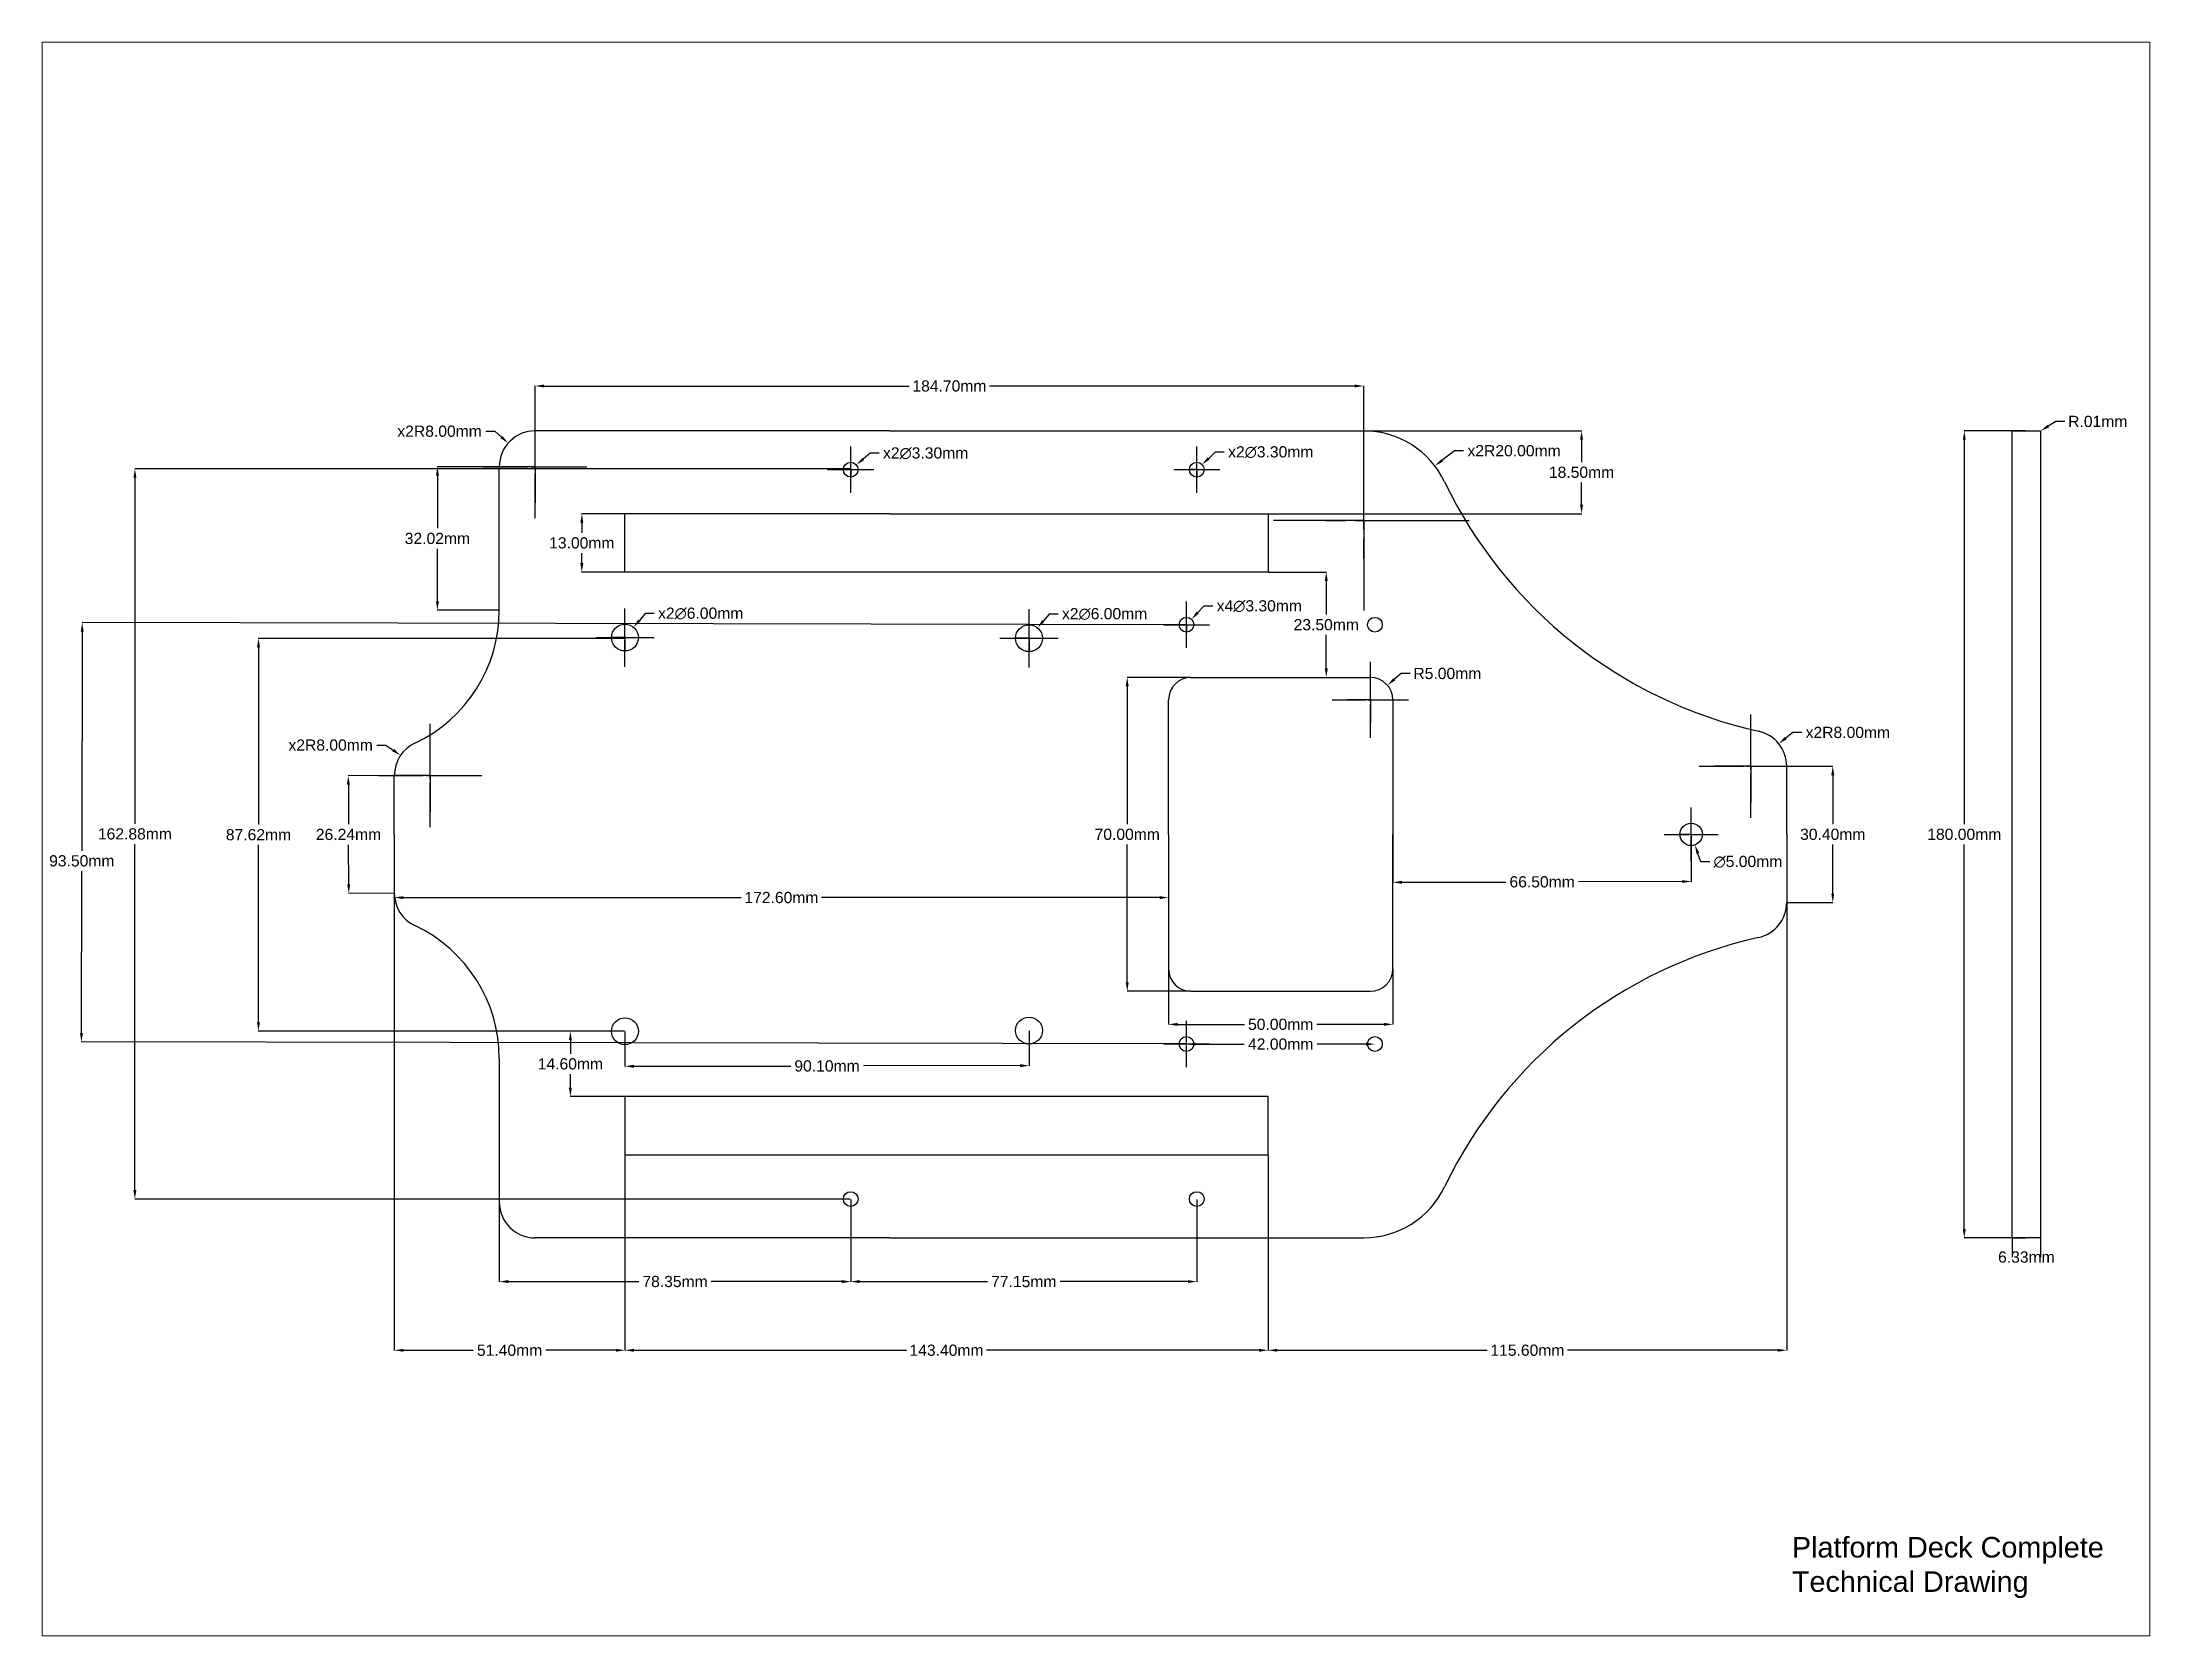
# Paper-space layout 'Presentación1' of a CAD drawing. Header units: millimetres. Extents: x 1 to 257, y 0 to 194.
# The model-space entities are those that its viewports show. They can reach past a viewport. Long polylines and large blocks are cut down to what shows.
import ezdxf

# ---------------------------------------------------------------- set-up
doc = ezdxf.new("R2010")
doc.units = ezdxf.units.MM
doc.linetypes.add('CENTER2', pattern=[28.575, 19.05, -3.175, 3.175, -3.175])
doc.layers.get('0').update_dxf_attribs({"lineweight": 30})
doc.layers.get('Defpoints').update_dxf_attribs({"lineweight": 30})
doc.layers.add('cotas', color=251, linetype='Continuous')
doc.styles.get("Standard").update_dxf_attribs({"font": 'arial.ttf'})
doc.dimstyles.new('escala_1-100', dxfattribs={"dimtxt": 2.5, "dimasz": 2, "dimexe": 0.05, "dimexo": 0.1, "dimgap": 1, "dimtad": 0, "dimtih": 1, "dimtoh": 1, "dimzin": 4, "dimdsep": 46, "dimtxsty": 'Standard', "dimcen": -0.09, "dimclrd": 253, "dimclre": 253, "dimclrt": 253, "dimadec": 0, "dimazin": 0, "dimtfac": 1, "dimtix": 1, "dimtofl": 0, "dimtmove": 0, "dimatfit": 3, "dimfxl": 1, "dimtolj": 1, "dimtzin": 0, "dimarcsym": 0})

psp = doc.layouts.new('Presentación1')

# ---------------------------------------------------------------- texts
at = {"color": 253, "insert": (213.36, 12.36), "char_height": 2.5, "attachment_point": 1}
psp.add_mtext_dynamic_manual_height_columns('\\pxt0;{\\C256;\\c0;Platform Deck Complete Technical Drawing}', width=39.7498, gutter_width=12.5, heights=[0], dxfattribs=at)

msp = doc.modelspace()

# ---------------------------------------------------------------- blocks, each defined once
blk = doc.blocks.new('*D0')
at = {"layer": 'cotas', "color": 253, "lineweight": -2, "transparency": 16777216}
for p, q in [((-79, 90.1), (-79, 100.05)), ((-77, 100), (4.4, 100)), ((103.7, 100), (22.3, 100)), ((105.7, 90.1), (105.7, 100.05))]:
    blk.add_line(p, q, dxfattribs=at)
at = {"layer": 'cotas', "color": 253, "transparency": 16777216}
for points in [[(-77, 100.33), (-77, 99.67), (-79, 100)], [(103.7, 100.33), (103.7, 99.67), (105.7, 100)]]:
    blk.add_solid(points, dxfattribs=at)
at = {"layer": 'Defpoints', "color": 0, "transparency": 16777216}
for p in [(105.7, 100), (-79, 90), (105.7, 90)]:
    blk.add_point(p, dxfattribs=at)
at = {"layer": 'cotas', "color": 253, "transparency": 16777216, "insert": (13.35, 100), "char_height": 2.5, "attachment_point": 5}
blk.add_mtext('\\A1;184.70mm', dxfattribs=at)
blk = doc.blocks.new('*U1')
at = {"layer": 'cotas', "color": 0, "linetype": 'CENTER2', "transparency": 16777216}
for p, q in [((0, 4), (0, 23.5)), ((-8.5, 0), (-4, 0)), ((4, 0), (23.5, 0)), ((0, -8.5), (0, -4))]:
    blk.add_line(p, q, dxfattribs=at)
at = {"layer": 'cotas', "color": 0, "linetype": 'Continuous', "transparency": 16777216}
for p, q in [((-2, 0), (2, 0)), ((0, -2), (0, 2))]:
    blk.add_line(p, q, dxfattribs=at)
blk = doc.blocks.new('*U2')
at = {"layer": 'cotas', "color": 0, "linetype": 'CENTER2', "transparency": 16777216}
for p, q in [((0, 1.6), (0, 11.5)), ((-11.5, 0), (-1.6, 0)), ((1.6, 0), (11.5, 0)), ((0, -11.5), (0, -1.6))]:
    blk.add_line(p, q, dxfattribs=at)
at = {"layer": 'cotas', "color": 0, "linetype": 'Continuous', "transparency": 16777216}
for p, q in [((-0.8, 0), (0.8, 0)), ((0, -0.8), (0, 0.8))]:
    blk.add_line(p, q, dxfattribs=at)
blk = doc.blocks.new('*U3')
at = {"layer": 'cotas', "color": 0, "linetype": 'CENTER2', "transparency": 16777216}
for p, q in [((0, 0.33), (0, 5.15)), ((-5.15, 0), (-0.33, 0)), ((0.33, 0), (5.15, 0)), ((0, -5.15), (0, -0.33))]:
    blk.add_line(p, q, dxfattribs=at)
at = {"layer": 'cotas', "color": 0, "linetype": 'Continuous', "transparency": 16777216}
for p, q in [((-0.165, 0), (0.165, 0)), ((0, -0.165), (0, 0.165))]:
    blk.add_line(p, q, dxfattribs=at)
blk = doc.blocks.new('*U4')
at = {"layer": 'cotas', "color": 0, "linetype": 'CENTER2', "transparency": 16777216}
for p, q in [((0, 0.33), (0, 5.15)), ((-5.15, 0), (-0.33, 0)), ((0.33, 0), (5.15, 0)), ((0, -5.15), (0, -0.33))]:
    blk.add_line(p, q, dxfattribs=at)
at = {"layer": 'cotas', "color": 0, "linetype": 'Continuous', "transparency": 16777216}
for p, q in [((-0.165, 0), (0.165, 0)), ((0, -0.165), (0, 0.165))]:
    blk.add_line(p, q, dxfattribs=at)
blk = doc.blocks.new('*U5')
at = {"layer": 'cotas', "color": 0, "linetype": 'CENTER2', "transparency": 16777216}
for p, q in [((0, 0.6), (0, 6.5)), ((-6.5, 0), (-0.6, 0)), ((0.6, 0), (6.5, 0)), ((0, -6.5), (0, -0.6))]:
    blk.add_line(p, q, dxfattribs=at)
at = {"layer": 'cotas', "color": 0, "linetype": 'Continuous', "transparency": 16777216}
for p, q in [((-0.3, 0), (0.3, 0)), ((0, -0.3), (0, 0.3))]:
    blk.add_line(p, q, dxfattribs=at)
blk = doc.blocks.new('*U6')
at = {"layer": 'cotas', "color": 0, "linetype": 'CENTER2', "transparency": 16777216}
for p, q in [((0, 0.33), (0, 5.15)), ((-5.15, 0), (-0.33, 0)), ((0.33, 0), (5.15, 0)), ((0, -5.15), (0, -0.33))]:
    blk.add_line(p, q, dxfattribs=at)
at = {"layer": 'cotas', "color": 0, "linetype": 'Continuous', "transparency": 16777216}
for p, q in [((-0.165, 0), (0.165, 0)), ((0, -0.165), (0, 0.165))]:
    blk.add_line(p, q, dxfattribs=at)
blk = doc.blocks.new('*U7')
at = {"layer": 'cotas', "color": 0, "linetype": 'CENTER2', "transparency": 16777216}
for p, q in [((0, 1), (0, 8.5)), ((-8.5, 0), (-1, 0)), ((1, 0), (8.5, 0)), ((0, -8.5), (0, -1))]:
    blk.add_line(p, q, dxfattribs=at)
at = {"layer": 'cotas', "color": 0, "linetype": 'Continuous', "transparency": 16777216}
for p, q in [((-0.5, 0), (0.5, 0)), ((0, -0.5), (0, 0.5))]:
    blk.add_line(p, q, dxfattribs=at)
blk = doc.blocks.new('*U8')
at = {"layer": 'cotas', "color": 0, "linetype": 'CENTER2', "transparency": 16777216}
for p, q in [((0, 0.5), (0, 6)), ((-6, 0), (-0.5, 0)), ((0.5, 0), (6, 0)), ((0, -6), (0, -0.5))]:
    blk.add_line(p, q, dxfattribs=at)
at = {"layer": 'cotas', "color": 0, "linetype": 'Continuous', "transparency": 16777216}
for p, q in [((-0.25, 0), (0.25, 0)), ((0, -0.25), (0, 0.25))]:
    blk.add_line(p, q, dxfattribs=at)
blk = doc.blocks.new('*U9')
at = {"layer": 'cotas', "color": 0, "linetype": 'CENTER2', "transparency": 16777216}
for p, q in [((0, 0.6), (0, 6.5)), ((-6.5, 0), (-0.6, 0)), ((0.6, 0), (6.5, 0)), ((0, -6.5), (0, -0.6))]:
    blk.add_line(p, q, dxfattribs=at)
at = {"layer": 'cotas', "color": 0, "linetype": 'Continuous', "transparency": 16777216}
for p, q in [((-0.3, 0), (0.3, 0)), ((0, -0.3), (0, 0.3))]:
    blk.add_line(p, q, dxfattribs=at)
blk = doc.blocks.new('*D10')
at = {"layer": 'cotas', "color": 253, "lineweight": -2, "transparency": 16777216}
for p, q in [((105.7, 70.18), (105.7, 90.09)), ((125.97, 85.55), (123.15, 83.39)), ((127.97, 85.55), (125.97, 85.55)), ((105.52, 70), (85.61, 70)), ((105.61, 70), (105.79, 70)), ((105.7, 69.91), (105.7, 70.09)), ((105.7, 69.82), (105.7, 49.91)), ((105.88, 70), (125.79, 70))]:
    blk.add_line(p, q, dxfattribs=at)
at = {"layer": 'cotas', "color": 253, "transparency": 16777216}
blk.add_solid([(122.95, 83.66), (123.36, 83.13), (121.57, 82.17)], dxfattribs=at)
at = {"layer": 'Defpoints', "color": 0, "transparency": 16777216}
for p in [(121.57, 82.17), (105.7, 70)]:
    blk.add_point(p, dxfattribs=at)
at = {"layer": 'cotas', "color": 253, "transparency": 16777216, "insert": (139.23, 85.55), "char_height": 2.5, "attachment_point": 5}
blk.add_mtext('\\A1;x2R20.00mm', dxfattribs=at)
blk = doc.blocks.new('*D11')
at = {"layer": 'cotas', "color": 253, "lineweight": -2, "transparency": 16777216}
for p, q in [((192, 15.38), (192, 23.29)), ((201.35, 22.72), (199.79, 21.47)), ((203.35, 22.72), (201.35, 22.72)), ((191.82, 15.2), (183.91, 15.2)), ((191.91, 15.2), (192.09, 15.2)), ((192, 15.11), (192, 15.29)), ((192, 15.02), (192, 7.11)), ((192.18, 15.2), (200.09, 15.2))]:
    blk.add_line(p, q, dxfattribs=at)
at = {"layer": 'cotas', "color": 253, "transparency": 16777216}
blk.add_solid([(199.58, 21.73), (200, 21.21), (198.23, 20.21)], dxfattribs=at)
at = {"layer": 'Defpoints', "color": 0, "transparency": 16777216}
for p in [(198.23, 20.21), (192, 15.2)]:
    blk.add_point(p, dxfattribs=at)
at = {"layer": 'cotas', "color": 253, "transparency": 16777216, "insert": (213.64, 22.72), "char_height": 2.5, "attachment_point": 5}
blk.add_mtext('\\A1;x2R8.00mm', dxfattribs=at)
blk = doc.blocks.new('*U12')
at = {"layer": 'cotas', "color": 0, "linetype": 'CENTER2', "transparency": 16777216}
for p, q in [((0, 1.6), (0, 11.5)), ((-11.5, 0), (-1.6, 0)), ((1.6, 0), (11.5, 0)), ((0, -11.5), (0, -1.6))]:
    blk.add_line(p, q, dxfattribs=at)
at = {"layer": 'cotas', "color": 0, "linetype": 'Continuous', "transparency": 16777216}
for p, q in [((-0.8, 0), (0.8, 0)), ((0, -0.8), (0, 0.8))]:
    blk.add_line(p, q, dxfattribs=at)
blk = doc.blocks.new('*U13')
at = {"layer": 'cotas', "color": 0, "linetype": 'CENTER2', "transparency": 16777216}
for p, q in [((0, 1.6), (0, 11.5)), ((-11.5, 0), (-1.6, 0)), ((1.6, 0), (11.5, 0)), ((0, -11.5), (0, -1.6))]:
    blk.add_line(p, q, dxfattribs=at)
at = {"layer": 'cotas', "color": 0, "linetype": 'Continuous', "transparency": 16777216}
for p, q in [((-0.8, 0), (0.8, 0)), ((0, -0.8), (0, 0.8))]:
    blk.add_line(p, q, dxfattribs=at)
blk = doc.blocks.new('*D14')
at = {"layer": 'cotas', "color": 253, "lineweight": -2, "transparency": 16777216}
for p, q in [((-90.02, 89.91), (-88.02, 89.91)), ((-88.02, 89.91), (-86.52, 88.59)), ((-79, 82.18), (-79, 90.09)), ((-79.18, 82), (-87.09, 82)), ((-79.09, 82), (-78.91, 82)), ((-79, 81.91), (-79, 82.09)), ((-79, 81.82), (-79, 73.91)), ((-78.82, 82), (-70.91, 82))]:
    blk.add_line(p, q, dxfattribs=at)
at = {"layer": 'cotas', "color": 253, "transparency": 16777216}
blk.add_solid([(-86.3, 88.85), (-86.74, 88.34), (-85.01, 87.28)], dxfattribs=at)
at = {"layer": 'Defpoints', "color": 0, "transparency": 16777216}
for p in [(-85.01, 87.28), (-79, 82)]:
    blk.add_point(p, dxfattribs=at)
at = {"layer": 'cotas', "color": 253, "transparency": 16777216, "insert": (-100.31, 89.91), "char_height": 2.5, "attachment_point": 5}
blk.add_mtext('\\A1;x2R8.00mm', dxfattribs=at)
blk = doc.blocks.new('*D15')
at = {"layer": 'cotas', "color": 253, "lineweight": -2, "transparency": 16777216}
for p, q in [((-114.3, 19.9), (-112.3, 19.9)), ((-112.3, 19.9), (-110.65, 18.77)), ((-102.4, 13.3), (-102.4, 21.21)), ((-102.58, 13.12), (-110.49, 13.12)), ((-102.49, 13.12), (-102.31, 13.12)), ((-102.4, 13.03), (-102.4, 13.21)), ((-102.4, 12.94), (-102.4, 5.03)), ((-102.22, 13.12), (-94.31, 13.12))]:
    blk.add_line(p, q, dxfattribs=at)
at = {"layer": 'cotas', "color": 253, "transparency": 16777216}
blk.add_solid([(-110.46, 19.04), (-110.84, 18.49), (-109, 17.64)], dxfattribs=at)
at = {"layer": 'Defpoints', "color": 0, "transparency": 16777216}
for p in [(-109, 17.64), (-102.4, 13.12)]:
    blk.add_point(p, dxfattribs=at)
at = {"layer": 'cotas', "color": 253, "transparency": 16777216, "insert": (-124.59, 19.9), "char_height": 2.5, "attachment_point": 5}
blk.add_mtext('\\A1;x2R8.00mm', dxfattribs=at)
blk = doc.blocks.new('*D16')
at = {"layer": 'cotas', "color": 253, "lineweight": -2, "transparency": 16777216}
for p, q in [((-4.33, 84.99), (-5.86, 83.7)), ((-2.33, 84.99), (-4.33, 84.99)), ((-8.83, 81.35), (-10.39, 81.35)), ((-8.74, 81.35), (-8.56, 81.35)), ((-8.65, 81.53), (-8.65, 83.09)), ((-8.65, 81.26), (-8.65, 81.44)), ((-8.65, 81.17), (-8.65, 79.61)), ((-8.47, 81.35), (-6.91, 81.35))]:
    blk.add_line(p, q, dxfattribs=at)
at = {"layer": 'cotas', "color": 253, "transparency": 16777216}
blk.add_solid([(-6.08, 83.96), (-5.65, 83.45), (-7.39, 82.41)], dxfattribs=at)
at = {"layer": 'Defpoints', "color": 0, "transparency": 16777216}
for p in [(-9.91, 80.29), (-7.39, 82.41)]:
    blk.add_point(p, dxfattribs=at)
at = {"layer": 'cotas', "color": 253, "transparency": 16777216, "insert": (8.05, 84.99), "char_height": 2.5, "attachment_point": 5}
blk.add_mtext('\\A1;x2∅3.30mm', dxfattribs=at)
blk = doc.blocks.new('*D17')
at = {"layer": 'cotas', "color": 253, "lineweight": -2, "transparency": 16777216}
for p, q in [((-59, 44.08), (-59, 46.99)), ((-54.48, 49.25), (-55.77, 47.72)), ((-52.48, 49.25), (-54.48, 49.25)), ((-59.18, 43.9), (-62.09, 43.9)), ((-59.09, 43.9), (-58.91, 43.9)), ((-59, 43.81), (-59, 43.99)), ((-59, 43.72), (-59, 40.81)), ((-58.82, 43.9), (-55.91, 43.9))]:
    blk.add_line(p, q, dxfattribs=at)
at = {"layer": 'cotas', "color": 253, "transparency": 16777216}
blk.add_solid([(-56.03, 47.93), (-55.52, 47.5), (-57.06, 46.19)], dxfattribs=at)
at = {"layer": 'Defpoints', "color": 0, "transparency": 16777216}
for p in [(-57.06, 46.19), (-60.94, 41.61)]:
    blk.add_point(p, dxfattribs=at)
at = {"layer": 'cotas', "color": 253, "transparency": 16777216, "insert": (-42.1, 49.25), "char_height": 2.5, "attachment_point": 5}
blk.add_mtext('\\A1;x2∅6.00mm', dxfattribs=at)
blk = doc.blocks.new('*D18')
at = {"layer": 'cotas', "color": 253, "lineweight": -2, "transparency": 16777216}
for p, q in [((72.6, 85.24), (71.15, 83.86)), ((74.6, 85.24), (72.6, 85.24)), ((68.32, 81.35), (66.76, 81.35)), ((68.41, 81.35), (68.59, 81.35)), ((68.5, 81.53), (68.5, 83.09)), ((68.5, 81.26), (68.5, 81.44)), ((68.5, 81.17), (68.5, 79.61)), ((68.68, 81.35), (70.24, 81.35))]:
    blk.add_line(p, q, dxfattribs=at)
at = {"layer": 'cotas', "color": 253, "transparency": 16777216}
blk.add_solid([(70.92, 84.1), (71.38, 83.62), (69.7, 82.49)], dxfattribs=at)
at = {"layer": 'Defpoints', "color": 0, "transparency": 16777216}
for p in [(67.3, 80.21), (69.7, 82.49)]:
    blk.add_point(p, dxfattribs=at)
at = {"layer": 'cotas', "color": 253, "transparency": 16777216, "insert": (84.99, 85.24), "char_height": 2.5, "attachment_point": 5}
blk.add_mtext('\\A1;x2∅3.30mm', dxfattribs=at)
blk = doc.blocks.new('*D19')
at = {"layer": 'cotas', "color": 253, "lineweight": -2, "transparency": 16777216}
for p, q in [((35.56, 49.14), (34.29, 47.6)), ((37.56, 49.14), (35.56, 49.14)), ((30.92, 43.75), (28.01, 43.75)), ((31.01, 43.75), (31.19, 43.75)), ((31.1, 43.93), (31.1, 46.84)), ((31.1, 43.66), (31.1, 43.84)), ((31.1, 43.57), (31.1, 40.66)), ((31.28, 43.75), (34.19, 43.75))]:
    blk.add_line(p, q, dxfattribs=at)
at = {"layer": 'cotas', "color": 253, "transparency": 16777216}
blk.add_solid([(34.03, 47.82), (34.54, 47.39), (33.01, 46.06)], dxfattribs=at)
at = {"layer": 'Defpoints', "color": 0, "transparency": 16777216}
for p in [(33.01, 46.06), (29.19, 41.44)]:
    blk.add_point(p, dxfattribs=at)
at = {"layer": 'cotas', "color": 253, "transparency": 16777216, "insert": (47.95, 49.14), "char_height": 2.5, "attachment_point": 5}
blk.add_mtext('\\A1;x2∅6.00mm', dxfattribs=at)
blk = doc.blocks.new('*D20')
at = {"layer": 'cotas', "color": 253, "lineweight": -2, "transparency": 16777216}
for p, q in [((66.2, 46.93), (66.2, 48.49)), ((70.04, 50.89), (68.68, 49.42)), ((72.04, 50.89), (70.04, 50.89)), ((66.02, 46.75), (64.46, 46.75)), ((66.11, 46.75), (66.29, 46.75)), ((66.2, 46.66), (66.2, 46.84)), ((66.2, 46.57), (66.2, 45.01)), ((66.38, 46.75), (67.94, 46.75))]:
    blk.add_line(p, q, dxfattribs=at)
at = {"layer": 'cotas', "color": 253, "transparency": 16777216}
blk.add_solid([(68.44, 49.65), (68.93, 49.2), (67.32, 47.96)], dxfattribs=at)
at = {"layer": 'Defpoints', "color": 0, "transparency": 16777216}
for p in [(67.32, 47.96), (65.08, 45.54)]:
    blk.add_point(p, dxfattribs=at)
at = {"layer": 'cotas', "color": 253, "transparency": 16777216, "insert": (82.43, 50.89), "char_height": 2.5, "attachment_point": 5}
blk.add_mtext('\\A1;x4∅3.30mm', dxfattribs=at)
blk = doc.blocks.new('*D21')
at = {"layer": 'cotas', "color": 253, "lineweight": -2, "transparency": 16777216}
for p, q in [((178.52, 0), (176.11, 0)), ((178.61, 0), (178.79, 0)), ((178.7, 0.18), (178.7, 2.59)), ((178.7, -0.09), (178.7, 0.09)), ((178.88, 0), (181.29, 0)), ((178.7, -0.18), (178.7, -2.59)), ((180.88, -6.12), (180.21, -4.24)), ((182.88, -6.12), (180.88, -6.12))]:
    blk.add_line(p, q, dxfattribs=at)
at = {"layer": 'cotas', "color": 253, "transparency": 16777216}
blk.add_solid([(180.52, -4.13), (179.89, -4.35), (179.54, -2.36)], dxfattribs=at)
at = {"layer": 'Defpoints', "color": 0, "transparency": 16777216}
for p in [(177.86, 2.36), (179.54, -2.36)]:
    blk.add_point(p, dxfattribs=at)
at = {"layer": 'cotas', "color": 253, "transparency": 16777216, "insert": (191.36, -6.12), "char_height": 2.5, "attachment_point": 5}
blk.add_mtext('\\A1;∅5.00mm', dxfattribs=at)
blk = doc.blocks.new('*D22')
at = {"layer": 'cotas', "color": 253, "lineweight": -2, "transparency": 16777216}
for p, q in [((107.2, 30.18), (107.2, 35.09)), ((114.03, 35.87), (112.51, 34.56)), ((116.03, 35.87), (114.03, 35.87)), ((107.02, 30), (102.11, 30)), ((107.11, 30), (107.29, 30)), ((107.2, 29.91), (107.2, 30.09)), ((107.2, 29.82), (107.2, 24.91)), ((107.38, 30), (112.29, 30))]:
    blk.add_line(p, q, dxfattribs=at)
at = {"layer": 'cotas', "color": 253, "transparency": 16777216}
blk.add_solid([(112.29, 34.82), (112.73, 34.31), (110.99, 33.26)], dxfattribs=at)
at = {"layer": 'Defpoints', "color": 0, "transparency": 16777216}
for p in [(110.99, 33.26), (107.2, 30)]:
    blk.add_point(p, dxfattribs=at)
at = {"layer": 'cotas', "color": 253, "transparency": 16777216, "insert": (124.35, 35.87), "char_height": 2.5, "attachment_point": 5}
blk.add_mtext('\\A1;R5.00mm', dxfattribs=at)
blk = doc.blocks.new('*D23')
at = {"layer": 'cotas', "color": 253, "lineweight": -2, "transparency": 16777216}
for p, q in [((200.1, 15.2), (210.32, 15.2)), ((210.27, 13.2), (210.27, 2.28)), ((210.27, -13.2), (210.27, -2.28)), ((200.1, -15.2), (210.32, -15.2))]:
    blk.add_line(p, q, dxfattribs=at)
at = {"layer": 'cotas', "color": 253, "transparency": 16777216}
for points in [[(209.93, 13.2), (210.6, 13.2), (210.27, 15.2)], [(209.93, -13.2), (210.6, -13.2), (210.27, -15.2)]]:
    blk.add_solid(points, dxfattribs=at)
at = {"layer": 'Defpoints', "color": 0, "transparency": 16777216}
for p in [(200, 15.2), (200, -15.2), (210.27, -15.2)]:
    blk.add_point(p, dxfattribs=at)
at = {"layer": 'cotas', "color": 253, "transparency": 16777216, "insert": (210.27, 0), "char_height": 2.5, "attachment_point": 5}
blk.add_mtext('\\A1;30.40mm', dxfattribs=at)
blk = doc.blocks.new('*D24')
at = {"layer": 'cotas', "color": 253, "lineweight": -2, "transparency": 16777216}
for p, q in [((-110.59, 13.12), (-120.7, 13.08)), ((-120.64, 11.09), (-120.61, 2.24)), ((-120.57, -11.15), (-120.6, -2.31)), ((-110.5, -13.12), (-120.61, -13.16))]:
    blk.add_line(p, q, dxfattribs=at)
at = {"layer": 'cotas', "color": 253, "transparency": 16777216}
for points in [[(-120.31, 11.09), (-120.98, 11.08), (-120.65, 13.09)], [(-120.23, -11.15), (-120.9, -11.16), (-120.56, -13.15)]]:
    blk.add_solid(points, dxfattribs=at)
at = {"layer": 'Defpoints', "color": 0, "transparency": 16777216}
for p in [(-110.49, 13.12), (-120.56, -13.15), (-110.4, -13.12)]:
    blk.add_point(p, dxfattribs=at)
at = {"layer": 'cotas', "color": 253, "transparency": 16777216, "insert": (-120.61, -0.03), "char_height": 2.5, "attachment_point": 5}
blk.add_mtext('\\A1;26.24mm', dxfattribs=at)
blk = doc.blocks.new('*D25')
at = {"layer": 'cotas', "color": 253, "lineweight": -2, "transparency": 16777216}
for p, q in [((-87.1, 82), (-100.84, 82)), ((-100.79, 80), (-100.79, 68.27)), ((-100.79, 51.98), (-100.79, 63.71)), ((-87.1, 49.98), (-100.84, 49.98))]:
    blk.add_line(p, q, dxfattribs=at)
at = {"layer": 'cotas', "color": 253, "transparency": 16777216}
for points in [[(-101.12, 80), (-100.46, 80), (-100.79, 82)], [(-101.12, 51.98), (-100.46, 51.98), (-100.79, 49.98)]]:
    blk.add_solid(points, dxfattribs=at)
at = {"layer": 'Defpoints', "color": 0, "transparency": 16777216}
for p in [(-87, 82), (-100.79, 49.98), (-87, 49.98)]:
    blk.add_point(p, dxfattribs=at)
at = {"layer": 'cotas', "color": 253, "transparency": 16777216, "insert": (-100.79, 65.99), "char_height": 2.5, "attachment_point": 5}
blk.add_mtext('\\A1;32.02mm', dxfattribs=at)
blk = doc.blocks.new('*D26')
at = {"layer": 'cotas', "color": 253, "lineweight": -2, "transparency": 16777216}
for p, q in [((-59.1, 71.5), (-68.65, 71.5)), ((-68.6, 69.5), (-68.6, 67.28)), ((-68.6, 60.5), (-68.6, 62.72)), ((-59.1, 58.5), (-68.65, 58.5))]:
    blk.add_line(p, q, dxfattribs=at)
at = {"layer": 'cotas', "color": 253, "transparency": 16777216}
for points in [[(-68.94, 69.5), (-68.27, 69.5), (-68.6, 71.5)], [(-68.94, 60.5), (-68.27, 60.5), (-68.6, 58.5)]]:
    blk.add_solid(points, dxfattribs=at)
at = {"layer": 'Defpoints', "color": 0, "transparency": 16777216}
for p in [(-68.6, 71.5), (-59, 71.5), (-59, 58.5)]:
    blk.add_point(p, dxfattribs=at)
at = {"layer": 'cotas', "color": 253, "transparency": 16777216, "insert": (-68.6, 65), "char_height": 2.5, "attachment_point": 5}
blk.add_mtext('\\A1;13.00mm', dxfattribs=at)
blk = doc.blocks.new('*D27')
at = {"layer": 'cotas', "color": 253, "lineweight": -2, "transparency": 16777216}
for p, q in [((67.1, 35), (52.94, 35)), ((52.99, 33), (52.99, 2.28)), ((52.99, -33), (52.99, -2.28)), ((67.1, -35), (52.94, -35))]:
    blk.add_line(p, q, dxfattribs=at)
at = {"layer": 'cotas', "color": 253, "transparency": 16777216}
for points in [[(52.65, 33), (53.32, 33), (52.99, 35)], [(52.65, -33), (53.32, -33), (52.99, -35)]]:
    blk.add_solid(points, dxfattribs=at)
at = {"layer": 'Defpoints', "color": 0, "transparency": 16777216}
for p in [(52.99, 35), (67.2, 35), (67.2, -35)]:
    blk.add_point(p, dxfattribs=at)
at = {"layer": 'cotas', "color": 253, "transparency": 16777216, "insert": (52.99, 0), "char_height": 2.5, "attachment_point": 5}
blk.add_mtext('\\A1;70.00mm', dxfattribs=at)
blk = doc.blocks.new('*D28')
at = {"layer": 'cotas', "color": 253, "lineweight": -2, "transparency": 16777216}
for p, q in [((62.2, -30.1), (62.2, -42.43)), ((112.2, -30.1), (112.2, -42.43)), ((64.2, -42.38), (79.11, -42.38)), ((110.2, -42.38), (95.29, -42.38))]:
    blk.add_line(p, q, dxfattribs=at)
at = {"layer": 'cotas', "color": 253, "transparency": 16777216}
for points in [[(64.2, -42.04), (64.2, -42.71), (62.2, -42.38)], [(110.2, -42.04), (110.2, -42.71), (112.2, -42.38)]]:
    blk.add_solid(points, dxfattribs=at)
at = {"layer": 'Defpoints', "color": 0, "transparency": 16777216}
for p in [(62.2, -30), (112.2, -30), (112.2, -42.38)]:
    blk.add_point(p, dxfattribs=at)
at = {"layer": 'cotas', "color": 253, "transparency": 16777216, "insert": (87.2, -42.38), "char_height": 2.5, "attachment_point": 5}
blk.add_mtext('\\A1;50.00mm', dxfattribs=at)
blk = doc.blocks.new('*D29')
at = {"layer": 'cotas', "color": 253, "lineweight": -2, "transparency": 16777216}
for p, q in [((-110.4, -0.1), (-110.4, -115.12)), ((-59, -71.6), (-59, -115.12)), ((-108.4, -115.07), (-92.79, -115.07)), ((-61, -115.07), (-76.61, -115.07))]:
    blk.add_line(p, q, dxfattribs=at)
at = {"layer": 'cotas', "color": 253, "transparency": 16777216}
for points in [[(-108.4, -114.74), (-108.4, -115.4), (-110.4, -115.07)], [(-61, -114.74), (-61, -115.4), (-59, -115.07)]]:
    blk.add_solid(points, dxfattribs=at)
at = {"layer": 'Defpoints', "color": 0, "transparency": 16777216}
for p in [(-110.4, 0), (-59, -71.5), (-59, -115.07)]:
    blk.add_point(p, dxfattribs=at)
at = {"layer": 'cotas', "color": 253, "transparency": 16777216, "insert": (-84.7, -115.07), "char_height": 2.5, "attachment_point": 5}
blk.add_mtext('\\A1;51.40mm', dxfattribs=at)
blk = doc.blocks.new('*D30')
at = {"layer": 'cotas', "color": 253, "lineweight": -2, "transparency": 16777216}
for p, q in [((-59, -71.6), (-59, -115.12)), ((84.4, -71.6), (84.4, -115.12)), ((-57, -115.07), (3.75, -115.07)), ((82.4, -115.07), (21.65, -115.07))]:
    blk.add_line(p, q, dxfattribs=at)
at = {"layer": 'cotas', "color": 253, "transparency": 16777216}
for points in [[(-57, -114.74), (-57, -115.4), (-59, -115.07)], [(82.4, -114.74), (82.4, -115.4), (84.4, -115.07)]]:
    blk.add_solid(points, dxfattribs=at)
at = {"layer": 'Defpoints', "color": 0, "transparency": 16777216}
for p in [(-59, -71.5), (84.4, -71.5), (84.4, -115.07)]:
    blk.add_point(p, dxfattribs=at)
at = {"layer": 'cotas', "color": 253, "transparency": 16777216, "insert": (12.7, -115.07), "char_height": 2.5, "attachment_point": 5}
blk.add_mtext('\\A1;143.40mm', dxfattribs=at)
blk = doc.blocks.new('*D31')
at = {"layer": 'cotas', "color": 253, "lineweight": -2, "transparency": 16777216}
for p, q in [((200, -0.1), (200, -115.12)), ((84.4, -71.6), (84.4, -115.12)), ((86.4, -115.07), (133.25, -115.07)), ((198, -115.07), (151.15, -115.07))]:
    blk.add_line(p, q, dxfattribs=at)
at = {"layer": 'cotas', "color": 253, "transparency": 16777216}
for points in [[(86.4, -114.74), (86.4, -115.4), (84.4, -115.07)], [(198, -114.74), (198, -115.4), (200, -115.07)]]:
    blk.add_solid(points, dxfattribs=at)
at = {"layer": 'Defpoints', "color": 0, "transparency": 16777216}
for p in [(200, 0), (84.4, -71.5), (200, -115.07)]:
    blk.add_point(p, dxfattribs=at)
at = {"layer": 'cotas', "color": 253, "transparency": 16777216, "insert": (142.2, -115.07), "char_height": 2.5, "attachment_point": 5}
blk.add_mtext('\\A1;115.60mm', dxfattribs=at)
blk = doc.blocks.new('*D32')
at = {"layer": 'cotas', "color": 253, "lineweight": -2, "transparency": 16777216}
for p, q in [((84.5, 58.5), (97.41, 58.5)), ((97.36, 56.5), (97.36, 49.03)), ((97.36, 37), (97.36, 44.47)), ((84.5, 35), (97.41, 35))]:
    blk.add_line(p, q, dxfattribs=at)
at = {"layer": 'cotas', "color": 253, "transparency": 16777216}
for points in [[(97.03, 56.5), (97.7, 56.5), (97.36, 58.5)], [(97.03, 37), (97.7, 37), (97.36, 35)]]:
    blk.add_solid(points, dxfattribs=at)
at = {"layer": 'Defpoints', "color": 0, "transparency": 16777216}
for p in [(84.4, 58.5), (84.4, 35), (97.36, 35)]:
    blk.add_point(p, dxfattribs=at)
at = {"layer": 'cotas', "color": 253, "transparency": 16777216, "insert": (97.36, 46.75), "char_height": 2.5, "attachment_point": 5}
blk.add_mtext('\\A1;23.50mm', dxfattribs=at)
blk = doc.blocks.new('*D33')
at = {"layer": 'cotas', "color": 253, "lineweight": -2, "transparency": 16777216}
for p, q in [((178.7, 0.08), (178.73, -10.56)), ((112.2, -0.1), (112.23, -10.74)), ((114.23, -10.69), (137.38, -10.63)), ((176.73, -10.52), (153.58, -10.58))]:
    blk.add_line(p, q, dxfattribs=at)
at = {"layer": 'cotas', "color": 253, "transparency": 16777216}
for points in [[(114.23, -10.35), (114.23, -11.02), (112.23, -10.69)], [(176.73, -10.19), (176.73, -10.85), (178.73, -10.51)]]:
    blk.add_solid(points, dxfattribs=at)
at = {"layer": 'Defpoints', "color": 0, "transparency": 16777216}
for p in [(112.2, 0), (178.7, 0.18), (178.73, -10.51)]:
    blk.add_point(p, dxfattribs=at)
at = {"layer": 'cotas', "color": 253, "transparency": 16777216, "insert": (145.48, -10.6), "char_height": 2.5, "attachment_point": 5}
blk.add_mtext('\\A1;66.50mm', dxfattribs=at)
blk = doc.blocks.new('*D34')
at = {"layer": 'cotas', "color": 253, "lineweight": -2, "transparency": 16777216}
for p, q in [((-110.4, -0.1), (-110.4, -14.15)), ((62.2, -0.1), (62.2, -14.15)), ((-108.4, -14.1), (-33.05, -14.1)), ((60.2, -14.1), (-15.15, -14.1))]:
    blk.add_line(p, q, dxfattribs=at)
at = {"layer": 'cotas', "color": 253, "transparency": 16777216}
for points in [[(-108.4, -13.77), (-108.4, -14.43), (-110.4, -14.1)], [(60.2, -13.77), (60.2, -14.43), (62.2, -14.1)]]:
    blk.add_solid(points, dxfattribs=at)
at = {"layer": 'Defpoints', "color": 0, "transparency": 16777216}
for p in [(-110.4, 0), (62.2, 0), (-110.4, -14.1)]:
    blk.add_point(p, dxfattribs=at)
at = {"layer": 'cotas', "color": 253, "transparency": 16777216, "insert": (-24.1, -14.1), "char_height": 2.5, "attachment_point": 5}
blk.add_mtext('\\A1;172.60mm', dxfattribs=at)
blk = doc.blocks.new('*D35')
at = {"layer": 'cotas', "color": 253, "lineweight": -2, "transparency": 16777216}
for p, q in [((-59.1, 43.72), (-140.73, 43.72)), ((-140.68, 41.72), (-140.68, 2.19)), ((-140.68, -41.9), (-140.68, -2.37)), ((-59.1, -43.9), (-140.73, -43.9))]:
    blk.add_line(p, q, dxfattribs=at)
at = {"layer": 'cotas', "color": 253, "transparency": 16777216}
for points in [[(-141.01, 41.72), (-140.35, 41.72), (-140.68, 43.72)], [(-141.01, -41.9), (-140.35, -41.9), (-140.68, -43.9)]]:
    blk.add_solid(points, dxfattribs=at)
at = {"layer": 'Defpoints', "color": 0, "transparency": 16777216}
for p in [(-140.68, 43.72), (-59, 43.72), (-59, -43.9)]:
    blk.add_point(p, dxfattribs=at)
at = {"layer": 'cotas', "color": 253, "transparency": 16777216, "insert": (-140.68, -0.09), "char_height": 2.5, "attachment_point": 5}
blk.add_mtext('\\A1;87.62mm', dxfattribs=at)
blk = doc.blocks.new('*D36')
at = {"layer": 'cotas', "color": 253, "lineweight": -2, "transparency": 16777216}
for p, q in [((-59, -44), (-58.99, -51.78)), ((31.1, -43.85), (31.11, -51.63)), ((-56.99, -51.73), (-22.03, -51.67)), ((29.11, -51.59), (-5.84, -51.65))]:
    blk.add_line(p, q, dxfattribs=at)
at = {"layer": 'cotas', "color": 253, "transparency": 16777216}
for points in [[(-56.99, -51.4), (-56.99, -52.06), (-58.99, -51.73)], [(29.11, -51.25), (29.11, -51.92), (31.11, -51.58)]]:
    blk.add_solid(points, dxfattribs=at)
at = {"layer": 'Defpoints', "color": 0, "transparency": 16777216}
for p in [(-59, -43.9), (31.1, -43.75), (-58.99, -51.73)]:
    blk.add_point(p, dxfattribs=at)
at = {"layer": 'cotas', "color": 253, "transparency": 16777216, "insert": (-13.94, -51.66), "char_height": 2.5, "attachment_point": 5}
blk.add_mtext('\\A1;90.10mm', dxfattribs=at)
blk = doc.blocks.new('*D37')
at = {"layer": 'cotas', "color": 253, "lineweight": -2, "transparency": 16777216}
for p, q in [((-8.75, 81.53), (-168.28, 81.53)), ((-168.23, 79.53), (-168.23, 2.37)), ((-168.23, -79.35), (-168.23, -2.19)), ((-8.75, -81.35), (-168.28, -81.35))]:
    blk.add_line(p, q, dxfattribs=at)
at = {"layer": 'cotas', "color": 253, "transparency": 16777216}
for points in [[(-168.56, 79.53), (-167.9, 79.53), (-168.23, 81.53)], [(-168.56, -79.35), (-167.9, -79.35), (-168.23, -81.35)]]:
    blk.add_solid(points, dxfattribs=at)
at = {"layer": 'Defpoints', "color": 0, "transparency": 16777216}
for p in [(-8.65, 81.53), (-168.23, -81.35), (-8.65, -81.35)]:
    blk.add_point(p, dxfattribs=at)
at = {"layer": 'cotas', "color": 253, "transparency": 16777216, "insert": (-168.23, 0.09), "char_height": 2.5, "attachment_point": 5}
blk.add_mtext('\\A1;162.88mm', dxfattribs=at)
blk = doc.blocks.new('*D38')
at = {"layer": 'cotas', "color": 253, "lineweight": -2, "transparency": 16777216}
for p, q in [((-59.1, -43.9), (-71.2, -43.9)), ((-71.15, -45.9), (-71.15, -48.92)), ((-71.15, -56.5), (-71.15, -53.48)), ((-59.1, -58.5), (-71.2, -58.5))]:
    blk.add_line(p, q, dxfattribs=at)
at = {"layer": 'cotas', "color": 253, "transparency": 16777216}
for points in [[(-71.48, -45.9), (-70.82, -45.9), (-71.15, -43.9)], [(-71.48, -56.5), (-70.82, -56.5), (-71.15, -58.5)]]:
    blk.add_solid(points, dxfattribs=at)
at = {"layer": 'Defpoints', "color": 0, "transparency": 16777216}
for p in [(-71.15, -43.9), (-59, -43.9), (-59, -58.5)]:
    blk.add_point(p, dxfattribs=at)
at = {"layer": 'cotas', "color": 253, "transparency": 16777216, "insert": (-71.15, -51.2), "char_height": 2.5, "attachment_point": 5}
blk.add_mtext('\\A1;14.60mm', dxfattribs=at)
blk = doc.blocks.new('*D39')
at = {"layer": 'cotas', "color": 253, "lineweight": -2, "transparency": 16777216}
for p, q in [((66.2, -46.85), (66.2, -46.84)), ((68.2, -46.79), (79.06, -46.79)), ((106.2, -46.79), (95.34, -46.79)), ((108.2, -46.85), (108.2, -46.84))]:
    blk.add_line(p, q, dxfattribs=at)
at = {"layer": 'cotas', "color": 253, "transparency": 16777216}
for points in [[(68.2, -46.46), (68.2, -47.12), (66.2, -46.79)], [(106.2, -46.46), (106.2, -47.12), (108.2, -46.79)]]:
    blk.add_solid(points, dxfattribs=at)
at = {"layer": 'Defpoints', "color": 0, "transparency": 16777216}
for p in [(66.2, -46.75), (108.2, -46.75), (108.2, -46.79)]:
    blk.add_point(p, dxfattribs=at)
at = {"layer": 'cotas', "color": 253, "transparency": 16777216, "insert": (87.2, -46.79), "char_height": 2.5, "attachment_point": 5}
blk.add_mtext('\\A1;42.00mm', dxfattribs=at)
blk = doc.blocks.new('*D40')
at = {"layer": 'cotas', "color": 253, "lineweight": -2, "transparency": 16777216}
for p, q in [((-87, -81.45), (-87, -99.8)), ((-8.65, -81.45), (-8.65, -99.8)), ((-85, -99.75), (-55.91, -99.75)), ((-10.65, -99.75), (-39.74, -99.75))]:
    blk.add_line(p, q, dxfattribs=at)
at = {"layer": 'cotas', "color": 253, "transparency": 16777216}
for points in [[(-85, -99.41), (-85, -100.08), (-87, -99.75)], [(-10.65, -99.41), (-10.65, -100.08), (-8.65, -99.75)]]:
    blk.add_solid(points, dxfattribs=at)
at = {"layer": 'Defpoints', "color": 0, "transparency": 16777216}
for p in [(-87, -81.35), (-8.65, -81.35), (-8.65, -99.75)]:
    blk.add_point(p, dxfattribs=at)
at = {"layer": 'cotas', "color": 253, "transparency": 16777216, "insert": (-47.82, -99.75), "char_height": 2.5, "attachment_point": 5}
blk.add_mtext('\\A1;78.35mm', dxfattribs=at)
blk = doc.blocks.new('*D41')
at = {"layer": 'cotas', "color": 253, "lineweight": -2, "transparency": 16777216}
for p, q in [((-8.65, -81.45), (-8.65, -99.8)), ((68.5, -81.45), (68.5, -99.8)), ((-6.65, -99.75), (21.84, -99.75)), ((66.5, -99.75), (38.01, -99.75))]:
    blk.add_line(p, q, dxfattribs=at)
at = {"layer": 'cotas', "color": 253, "transparency": 16777216}
for points in [[(-6.65, -99.41), (-6.65, -100.08), (-8.65, -99.75)], [(66.5, -99.41), (66.5, -100.08), (68.5, -99.75)]]:
    blk.add_solid(points, dxfattribs=at)
at = {"layer": 'Defpoints', "color": 0, "transparency": 16777216}
for p in [(-8.65, -81.35), (68.5, -81.35), (68.5, -99.75)]:
    blk.add_point(p, dxfattribs=at)
at = {"layer": 'cotas', "color": 253, "transparency": 16777216, "insert": (29.93, -99.75), "char_height": 2.5, "attachment_point": 5}
blk.add_mtext('\\A1;77.15mm', dxfattribs=at)
blk = doc.blocks.new('*D42')
at = {"layer": 'cotas', "color": 253, "lineweight": -2, "transparency": 16777216}
for p, q in [((66.28, 46.75), (-180.02, 47.22)), ((-179.98, 45.22), (-180.07, -3.64)), ((-180.15, -44.28), (-180.08, -8.19)), ((66.1, -46.75), (-180.2, -46.28))]:
    blk.add_line(p, q, dxfattribs=at)
at = {"layer": 'cotas', "color": 253, "transparency": 16777216}
for points in [[(-180.31, 45.22), (-179.64, 45.22), (-179.97, 47.22)], [(-180.48, -44.28), (-179.81, -44.28), (-180.15, -46.28)]]:
    blk.add_solid(points, dxfattribs=at)
at = {"layer": 'Defpoints', "color": 0, "transparency": 16777216}
for p in [(-179.97, 47.22), (66.38, 46.75), (66.2, -46.75)]:
    blk.add_point(p, dxfattribs=at)
at = {"layer": 'cotas', "color": 253, "transparency": 16777216, "insert": (-180.07, -5.92), "char_height": 2.5, "attachment_point": 5}
blk.add_mtext('\\A1;93.50mm', dxfattribs=at)
blk = doc.blocks.new('*U43')
at = {"layer": 'cotas', "color": 0, "linetype": 'CENTER2', "transparency": 16777216}
for p, q in [((0, 0.33), (0, 5.15)), ((-5.15, 0), (-0.33, 0)), ((0.33, 0), (5.15, 0)), ((0, -5.15), (0, -0.33))]:
    blk.add_line(p, q, dxfattribs=at)
at = {"layer": 'cotas', "color": 0, "linetype": 'Continuous', "transparency": 16777216}
for p, q in [((-0.165, 0), (0.165, 0)), ((0, -0.165), (0, 0.165))]:
    blk.add_line(p, q, dxfattribs=at)
blk = doc.blocks.new('*D44')
at = {"layer": 'cotas', "color": 253, "lineweight": -2, "transparency": 16777216}
for p, q in [((84.5, 90), (154.32, 90)), ((154.27, 88), (154.27, 83.03)), ((154.27, 73.5), (154.27, 78.47)), ((84.5, 71.5), (154.32, 71.5))]:
    blk.add_line(p, q, dxfattribs=at)
at = {"layer": 'cotas', "color": 253, "transparency": 16777216}
for points in [[(153.94, 88), (154.6, 88), (154.27, 90)], [(153.94, 73.5), (154.6, 73.5), (154.27, 71.5)]]:
    blk.add_solid(points, dxfattribs=at)
at = {"layer": 'Defpoints', "color": 0, "transparency": 16777216}
for p in [(84.4, 90), (154.27, 90), (84.4, 71.5)]:
    blk.add_point(p, dxfattribs=at)
at = {"layer": 'cotas', "color": 253, "transparency": 16777216, "insert": (154.27, 80.75), "char_height": 2.5, "attachment_point": 5}
blk.add_mtext('\\A1;18.50mm', dxfattribs=at)
blk = doc.blocks.new('*D45')
at = {"color": 253, "lineweight": -2, "transparency": 16777216}
for p, q in [((250.26, -90.1), (250.26, -94.34)), ((256.59, -90.1), (256.59, -94.34))]:
    blk.add_line(p, q, dxfattribs=at)
at = {"layer": 'Defpoints', "color": 0, "transparency": 16777216}
for p in [(250.26, -90), (256.59, -90), (250.26, -94.29)]:
    blk.add_point(p, dxfattribs=at)
at = {"color": 253, "transparency": 16777216, "insert": (253.43, -94.29), "char_height": 2.5, "attachment_point": 5}
blk.add_mtext('\\A1;6.33mm', dxfattribs=at)
blk = doc.blocks.new('*D46')
at = {"color": 253, "lineweight": -2, "transparency": 16777216}
for p, q in [((253.25, 90), (239.54, 90)), ((239.59, 88), (239.59, 2.28)), ((239.59, -88), (239.59, -2.28)), ((253.25, -90), (239.54, -90))]:
    blk.add_line(p, q, dxfattribs=at)
at = {"color": 253, "transparency": 16777216}
for points in [[(239.26, 88), (239.92, 88), (239.59, 90)], [(239.26, -88), (239.92, -88), (239.59, -90)]]:
    blk.add_solid(points, dxfattribs=at)
at = {"layer": 'Defpoints', "color": 0, "transparency": 16777216}
for p in [(239.59, 90), (253.35, 90), (253.35, -90)]:
    blk.add_point(p, dxfattribs=at)
at = {"color": 253, "transparency": 16777216, "insert": (239.59, 0), "char_height": 2.5, "attachment_point": 5}
blk.add_mtext('\\A1;180.00mm', dxfattribs=at)
blk = doc.blocks.new('*D47')
at = {"color": 253, "lineweight": -2, "transparency": 16777216}
for p, q in [((256.5, 89.99), (256.68, 89.99)), ((256.59, 89.9), (256.59, 90.08)), ((260.01, 92.09), (258.3, 91.04)), ((262.01, 92.09), (260.01, 92.09))]:
    blk.add_line(p, q, dxfattribs=at)
at = {"color": 253, "transparency": 16777216}
blk.add_solid([(258.13, 91.33), (258.48, 90.76), (256.6, 90)], dxfattribs=at)
at = {"layer": 'Defpoints', "color": 0, "transparency": 16777216}
for p in [(256.59, 89.99), (256.6, 90)]:
    blk.add_point(p, dxfattribs=at)
at = {"color": 253, "transparency": 16777216, "insert": (269.35, 92.09), "char_height": 2.5, "attachment_point": 5}
blk.add_mtext('\\A1;R.01mm', dxfattribs=at)

# ---------------------------------------------------------------- dimensions: what is measured, and where the dimension line sits
at = {"color": 253}
dim = msp.add_linear_dim(base=(239.589, 90), p1=(253.347, -90), p2=(253.347, 90), angle=90, dimstyle='escala_1-100', override={"dimpost": 'mm'}, dxfattribs=at)
dim.commit()
dim.dimension.update_dxf_attribs({"geometry": '*D46', "text_midpoint": (239.589, 0)})
dim = msp.add_radius_dim(center=(256.592, 89.99), mpoint=(256.6, 89.995), dimstyle='escala_1-100', override={"dimpost": 'mm'}, dxfattribs=at)
dim.commit()
dim.dimension.update_dxf_attribs({"geometry": '*D47', "text_midpoint": (269.354, 92.093)})
dim = msp.add_linear_dim(base=(250.262, -94.287), p1=(256.592, -90), p2=(250.262, -90), dimstyle='escala_1-100', override={"dimpost": 'mm'}, dxfattribs=at)
dim.commit()
dim.dimension.update_dxf_attribs({"geometry": '*D45', "text_midpoint": (253.427, -94.287)})
at = {"layer": 'cotas'}
dim = msp.add_linear_dim(base=(105.7, 100), p1=(-79, 90), p2=(105.7, 90), dimstyle='escala_1-100', override={"dimpost": 'mm'}, dxfattribs=at)
dim.commit()
dim.dimension.update_dxf_attribs({"geometry": '*D0', "text_midpoint": (13.35, 100)})
at = {"layer": 'cotas', "color": 253}
for center, mpoint, picture, middle in [((-79, 82), (-85.014, 87.276), '*D14', (-100.309, 89.914)), ((-102.4, 13.12), (-109.001, 17.64), '*D15', (-124.589, 19.899))]:
    dim = msp.add_radius_dim(center=center, mpoint=mpoint, text='x2<>', dimstyle='escala_1-100', override={"dimpost": 'mm'}, dxfattribs=at)
    dim.commit()
    dim.dimension.update_dxf_attribs({"geometry": picture, "text_midpoint": middle})
for base, p1, p2, picture, middle in [((154.271, 90), (84.4, 71.5), (84.4, 90), '*D44', (154.271, 80.75)), ((-168.23, -81.35), (-8.65, 81.53), (-8.65, -81.35), '*D37', (-168.23, 0.09)), ((-100.789, 49.979), (-87, 82), (-87, 49.979), '*D25', (-100.789, 65.989)), ((-68.604, 71.5), (-59, 58.5), (-59, 71.5), '*D26', (-68.604, 65)), ((97.365, 35), (84.4, 58.5), (84.4, 35), '*D32', (97.365, 46.75)), ((-140.681, 43.72), (-59, -43.9), (-59, 43.72), '*D35', (-140.681, -0.09)), ((52.987, 35), (67.2, -35), (67.2, 35), '*D27', (52.987, 0)), ((210.267, -15.2), (200, 15.2), (200, -15.2), '*D23', (210.267, 0)), ((-71.151, -43.9), (-59, -58.5), (-59, -43.9), '*D38', (-71.151, -51.2))]:
    dim = msp.add_linear_dim(base=base, p1=p1, p2=p2, angle=90, dimstyle='escala_1-100', override={"dimpost": 'mm'}, dxfattribs=at)
    dim.commit()
    dim.dimension.update_dxf_attribs({"geometry": picture, "text_midpoint": middle})
at = {"layer": 'cotas'}
dim = msp.add_radius_dim(center=(105.7, 70), mpoint=(121.568, 82.174), text='x2<>', dimstyle='escala_1-100', override={"dimpost": 'mm'}, dxfattribs=at)
dim.commit()
dim.dimension.update_dxf_attribs({"geometry": '*D10', "text_midpoint": (139.233, 85.554), "dimtype": 164})
at = {"layer": 'cotas', "color": 253}
for p1, p2, text, picture, middle in [((-9.911, 80.286), (-7.389, 82.414), 'x2<>', '*D16', (8.052, 84.995)), ((67.303, 80.215), (69.697, 82.485), 'x2<>', '*D18', (84.985, 85.238)), ((65.077, 45.541), (67.323, 47.959), 'x4<>', '*D20', (82.43, 50.89)), ((-60.937, 41.609), (-57.063, 46.191), 'x2<>', '*D17', (-42.095, 49.245)), ((29.188, 41.438), (33.012, 46.062), 'x2<>', '*D19', (47.947, 49.144))]:
    dim = msp.add_diameter_dim_2p(p1=p1, p2=p2, text=text, dimstyle='escala_1-100', override={"dimpost": 'mm'}, dxfattribs=at)
    dim.commit()
    dim.dimension.update_dxf_attribs({"geometry": picture, "text_midpoint": middle})
dim = msp.add_linear_dim(base=(-179.972, 47.224), p1=(66.2, -46.75), p2=(66.38, 46.75), angle=89.8897, dimstyle='escala_1-100', override={"dimpost": 'mm'}, dxfattribs=at)
dim.commit()
dim.dimension.update_dxf_attribs({"geometry": '*D42', "text_midpoint": (-180.074, -5.916), "dimtype": 161})
dim = msp.add_radius_dim(center=(107.2, 30), mpoint=(110.992, 33.259), dimstyle='escala_1-100', override={"dimpost": 'mm'}, dxfattribs=at)
dim.commit()
dim.dimension.update_dxf_attribs({"geometry": '*D22', "text_midpoint": (124.345, 35.866)})
at = {"layer": 'cotas'}
dim = msp.add_radius_dim(center=(192, 15.2), mpoint=(198.233, 20.214), text='x2<>', dimstyle='escala_1-100', override={"dimpost": 'mm'}, dxfattribs=at)
dim.commit()
dim.dimension.update_dxf_attribs({"geometry": '*D11', "text_midpoint": (213.638, 22.722)})
at = {"layer": 'cotas', "color": 253}
for p1, p2, distance, picture, middle in [((-110.49, 13.12), (-110.4, -13.12), -10.161, '*D24', (-120.606, -0.035)), ((112.2, 0), (178.7, 0.18), -10.693, '*D33', (145.479, -10.603)), ((31.1, -43.75), (-59, -43.9), 7.835, '*D36', (-13.937, -51.66))]:
    dim = msp.add_aligned_dim(p1=p1, p2=p2, distance=distance, dimstyle='escala_1-100', override={"dimpost": 'mm'}, dxfattribs=at)
    dim.commit()
    dim.dimension.update_dxf_attribs({"geometry": picture, "text_midpoint": middle})
for base, p1, p2, picture, middle in [((-59, -115.07), (-110.4, 0), (-59, -71.5), '*D29', (-84.7, -115.07)), ((-110.4, -14.099), (62.2, 0), (-110.4, 0), '*D34', (-24.1, -14.099)), ((200, -115.07), (84.4, -71.5), (200, 0), '*D31', (142.2, -115.07)), ((112.2, -42.377), (62.2, -30), (112.2, -30), '*D28', (87.2, -42.377)), ((108.2, -46.789), (66.2, -46.75), (108.2, -46.75), '*D39', (87.2, -46.789)), ((84.4, -115.07), (-59, -71.5), (84.4, -71.5), '*D30', (12.7, -115.07)), ((-8.65, -99.746), (-87, -81.35), (-8.65, -81.35), '*D40', (-47.825, -99.746)), ((68.5, -99.746), (-8.65, -81.35), (68.5, -81.35), '*D41', (29.925, -99.746))]:
    dim = msp.add_linear_dim(base=base, p1=p1, p2=p2, dimstyle='escala_1-100', override={"dimpost": 'mm'}, dxfattribs=at)
    dim.commit()
    dim.dimension.update_dxf_attribs({"geometry": picture, "text_midpoint": middle})
dim = msp.add_diameter_dim_2p(p1=(177.862, 2.355), p2=(179.538, -2.355), dimstyle='escala_1-100', override={"dimpost": 'mm'}, dxfattribs=at)
dim.commit()
dim.dimension.update_dxf_attribs({"geometry": '*D21', "text_midpoint": (191.362, -6.124)})

# ---------------------------------------------------------------- linework, layer by layer
at = {"lineweight": 30}
for p, q in [((0, 90), (-79, 90)), ((0, 90), (105.7, 90)), ((250.252, -89.99), (250.252, 89.99)), ((250.262, 90), (256.592, 90)), ((256.602, 89.99), (256.602, -89.99)), ((-87, 49.979), (-87, 82)), ((0, 71.5), (-59, 71.5)), ((-59, 58.5), (-59, 71.5)), ((0, 71.5), (84.4, 71.5)), ((0, 58.5), (-59, 58.5)), ((67.2, 35), (87.2, 35)), ((87.2, 35), (107.2, 35)), ((62.2, 0), (62.2, 30)), ((112.2, 30), (112.2, 0)), ((200, 0), (200, 15.2)), ((-110.4, 0), (-110.4, 13.12)), ((-110.4, 0), (-110.4, -13.12)), ((62.2, 0), (62.2, -30)), ((112.2, -30), (112.2, 0)), ((200, 0), (200, -15.2)), ((67.2, -35), (87.2, -35)), ((87.2, -35), (107.2, -35)), ((-87, -49.979), (-87, -82)), ((0, -58.5), (-59, -58.5)), ((-59, -58.5), (-59, -71.5)), ((0, -90), (-79, -90)), ((0, -90), (105.7, -90)), ((256.592, -90), (250.262, -90))]:
    msp.add_line(p, q, dxfattribs=at)
at = {"color": 7}
msp.add_line((-59, -71.5), (84.4, -71.5), dxfattribs=at)
at = {"color": 253}
msp.add_line((250.262, -90), (253.347, -90), dxfattribs=at)
at = {"lineweight": 30}
for points in [[(0, 71.5), (84.4, 71.5), (84.4, 58.5), (0, 58.5)], [(84.4, -71.5), (84.4, -58.5), (0, -58.5)]]:
    msp.add_lwpolyline(points, dxfattribs=at)
for centre, radius in [((-8.65, 81.35), 1.65), ((68.5, 81.35), 1.65), ((66.2, 46.75), 1.65), ((108.2, 46.75), 1.65), ((-59, 43.9), 3), ((31.1, 43.75), 3), ((178.7, 0), 2.5), ((178.7, 0), 2.5), ((-59, -43.9), 3), ((31.1, -43.75), 3), ((66.2, -46.75), 1.65), ((108.2, -46.75), 1.65), ((-8.65, -81.35), 1.65), ((68.5, -81.35), 1.65)]:
    msp.add_circle(centre, radius, dxfattribs=at)
for centre, radius, start, end in [((-79, 82), 8, 90, 180), ((105.7, 70), 20, 25.59222, 90), ((215.937, 122.798), 102.229, 205.59222, 257.45783), ((-119.729, 49.979), 32.729, 295.18083, 0), ((67.2, 30), 5, 90, 180), ((107.2, 30), 5, 0, 90), ((-102.4, 13.12), 8, 115.18083, 180), ((192, 15.2), 8, 0, 77.45783), ((-102.4, -13.12), 8, 180, 244.81917), ((192, -15.2), 8, 282.54217, 0), ((-119.729, -49.979), 32.729, 0, 64.81917), ((215.937, -122.798), 102.229, 102.54217, 154.40778), ((67.2, -30), 5, 180, 270), ((107.2, -30), 5, 270, 0), ((105.7, -70), 20, 270, 334.40778), ((-79, -82), 8, 180, 270)]:
    msp.add_arc(centre, radius, start, end, dxfattribs=at)
at = {"color": 7, "lineweight": 30, "true_color": 0xffffff}
for centre, start, end in [((250.262, 89.99), 90, 180), ((256.592, 89.99), 0, 90), ((250.262, -89.99), 180, 270), ((256.592, -89.99), 270, 0)]:
    msp.add_arc(centre, 0.01, start, end, dxfattribs=at)

# ---------------------------------------------------------------- block references
at = {"layer": 'cotas', "color": 253, "linetype": 'CENTER2'}
for name, p in [('*U12', (-79, 82)), ('*U1', (105.7, 70)), ('*U6', (-8.65, 81.35)), ('*U3', (68.5, 81.35)), ('*U4', (66.2, 46.75)), ('*U9', (-59, 43.9)), ('*U5', (31.1, 43.75)), ('*U7', (107.2, 30)), ('*U13', (-102.4, 13.12)), ('*U2', (192, 15.2)), ('*U8', (178.7, 0)), ('*U43', (66.2, -46.75))]:
    msp.add_blockref(name, p, dxfattribs=at)

msp.set_redraw_order([(e.dxf.handle, doc.entitydb.next_handle()) for e in msp.query("TEXT MTEXT ATTDEF DIMENSION ARC_DIMENSION")])  # texts and dimensions are drawn at this point

# ---------------------------------------------------------------- viewports
at = {"layer": '0', "color": 18, "lineweight": 211, "true_color": 0x000000, "view_target_point": (34.402, 1.517)}
psp.add_viewport(center=(128.93, 97.08), size=(255.71, 193.4537), view_center_point=(11.618, -2.55), view_height=355.46562, dxfattribs=at)

doc.saveas('drawing.dxf')
